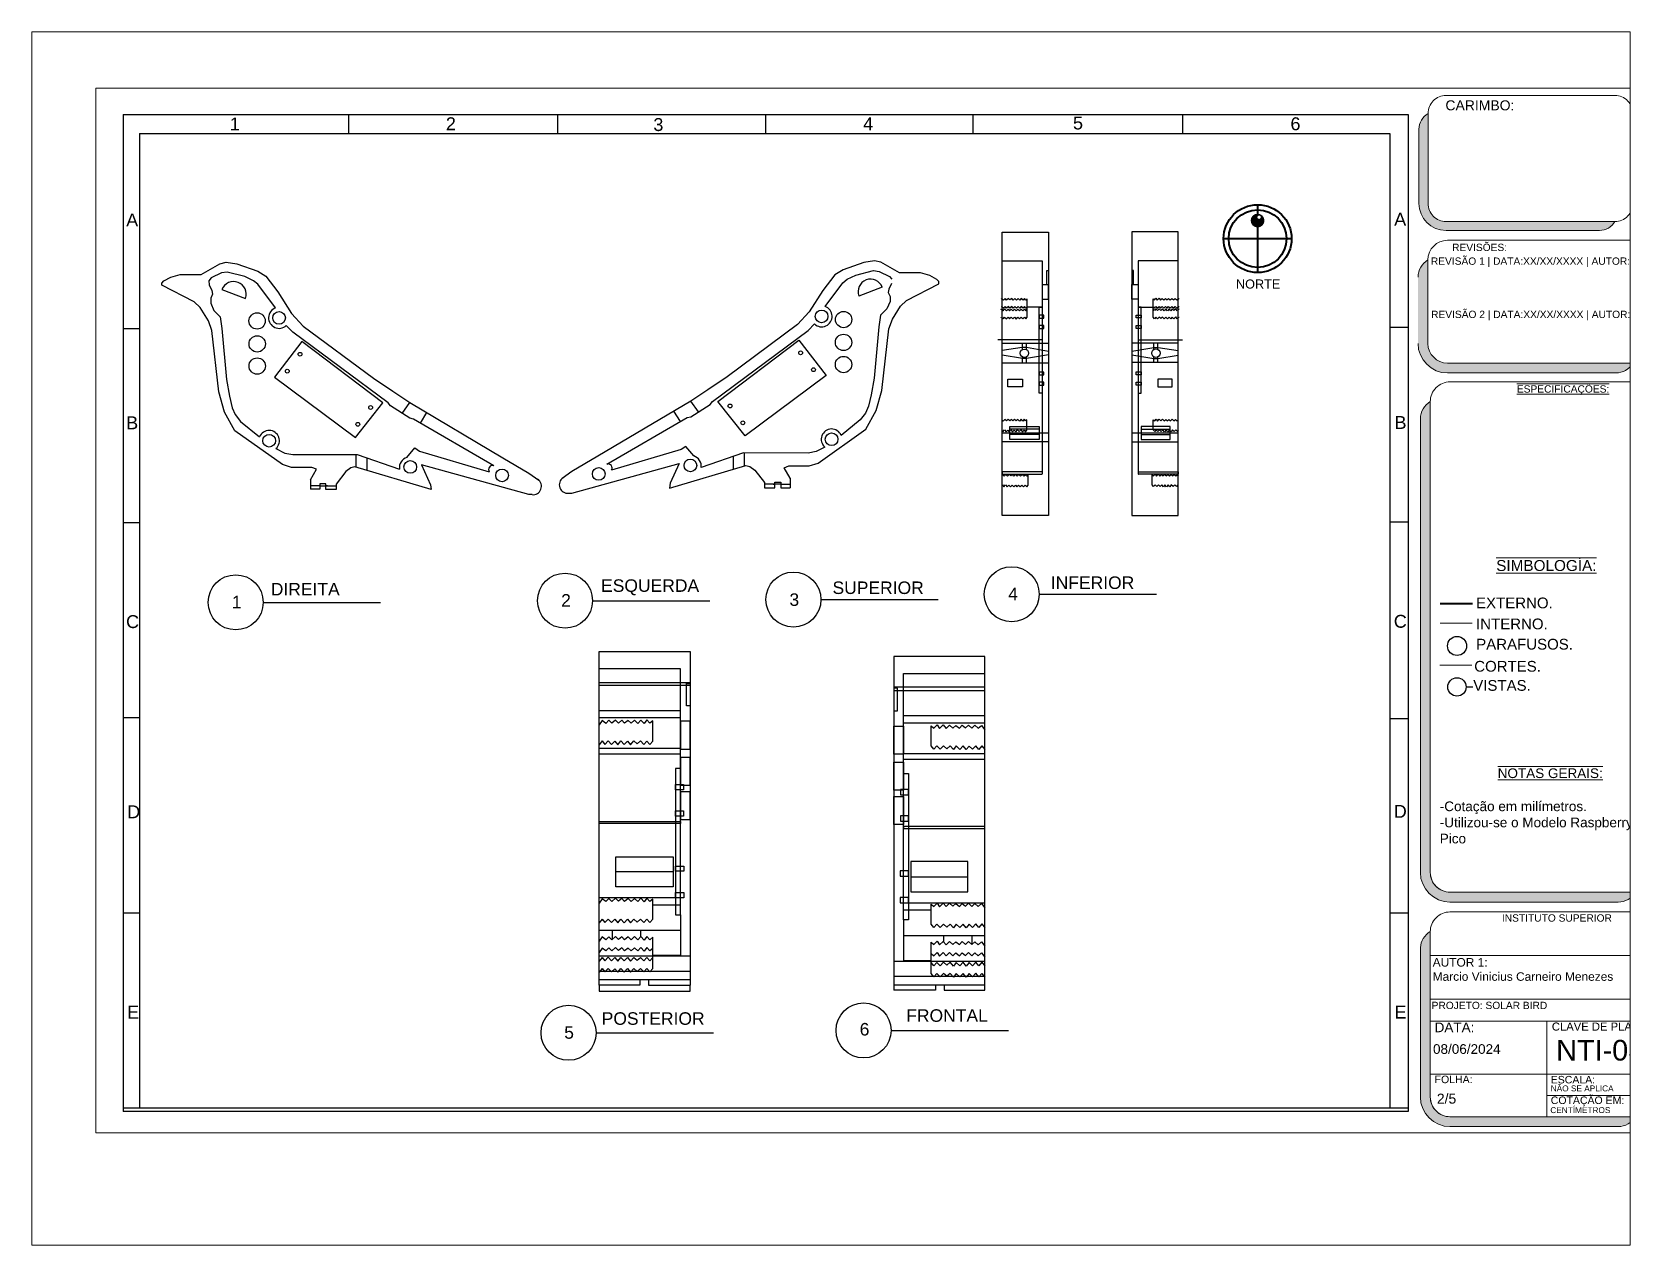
# Paper-space layout 'Layout2' of a CAD drawing. Header units: inches. Extents: x 26 to 231, y 20 to 176.
# The model-space entities are those that its viewports show. They can reach past a viewport. Long polylines and large blocks are cut down to what shows.
import ezdxf
from ezdxf.lldxf.tags import DXFTag

# ---------------------------------------------------------------- set-up
doc = ezdxf.new("R2010")
doc.units = ezdxf.units.IN
doc.layers.add('1', color=1, linetype='Continuous')
for name, color, linetype, lineweight in [('MURO TABLAROCA', 100, 'Continuous', 15), ('MUROS', 1, 'Continuous', 40), ('PUERTAS', 33, 'LÍMITE2', 9), ('TEXTOS', 11, 'Continuous', 13), ('TRAZOS 1', 70, 'Continuous', 9), ('TRAZOS 3', 50, 'Continuous', 9)]:
    doc.layers.add(name, color=color, linetype=linetype, lineweight=lineweight)
tags = doc.linetypes.add('CONTOUR', pattern=[0.46875, 0.375, -0.09375]).pattern_tags.tags
tags[6:7] = [DXFTag(74, 4), DXFTag(75, 0), DXFTag(340, '0'), DXFTag(46, 1.0), DXFTag(50, 0.0), DXFTag(44, 0.0), DXFTag(45, 0.0)]
tags[4:5] = [DXFTag(74, 4), DXFTag(75, 0), DXFTag(340, '0'), DXFTag(46, 1.0), DXFTag(50, 0.0), DXFTag(44, 0.0), DXFTag(45, 0.0)]
doc.linetypes.add('LÍMITE2', pattern='A,6.35,-2.54,[132,ltypeshp.shx,S=2.54,R=0,X=-2.54,Y=0],-2.54,25.4', length=36.83)

psp = doc.layouts.new('Layout2')

msp = doc.modelspace()

# ---------------------------------------------------------------- texts
at = {"layer": 'TEXTOS', "color": 74, "linetype": 'ByBlock', "ltscale": 0.01, "insert": (273.09, 206.69), "char_height": 1.86, "width": 36.6183, "attachment_point": 1}
msp.add_mtext('{\\fArial|b0|i0|c0|p34;CARIMBO:}', dxfattribs=at)
at = {"layer": 'TEXTOS', "color": 1, "attachment_point": 1}
for s, insert, char_height, width in [('{\\fArial|b0|i0|c0|p34;1}', (46.77, 203.49), 2.4, 12.6418), ('{\\fArial|b0|i0|c0|p34;2}', (87, 203.53), 2.4, 12.6418), ('{\\fArial|b0|i0|c0|p34;3}', (125.63, 203.38), 2.4, 12.6418), ('{\\fArial|b0|i0|c0|p34;4}', (164.69, 203.53), 2.4, 12.6418), ('{\\fArial|b0|i0|c0|p34;5}', (203.75, 203.67), 2.4, 12.6418), ('{\\fArial|b0|i0|c0|p34;6}', (244.24, 203.53), 2.4, 12.6418), ('{\\fArial|b0|i0|c0|p34;A}', (27.48, 185.62), 2.4, 12.6418), ('{\\fArial|b0|i0|c0|p34;A}', (263.55, 185.77), 2.4, 12.6418), ('{\\fArial|b0|i0|c0|p34;B}', (27.48, 147.88), 2.4, 12.6418), ('{\\fArial|b0|i0|c0|p34;B}', (263.61, 147.94), 2.4, 12.6418), ('{\\fArial|b0|i0|c0|p34;INFERIOR}', (199.62, 118.09), 2.3293, 70.3739), ('{\\fArial|b0|i0|c0|p34;C}', (27.46, 110.88), 2.4, 12.6418), ('{\\fArial|b0|i0|c0|p34;C}', (263.48, 110.94), 2.4, 12.6418), ('{\\fArial|b0|i0|c0|p34;D}', (27.67, 75.49), 2.4, 12.6418), ('{\\fArial|b0|i0|c0|p34;D}', (263.47, 75.57), 2.4, 12.6418), ('{\\fArial|b0|i0|c0|p34;E}', (27.66, 38.2), 2.4, 12.6418), ('{\\fArial|b0|i0|c0|p34;E}', (263.61, 38.22), 2.4, 12.6418)]:
    msp.add_mtext(s, dxfattribs=dict(at, insert=insert, char_height=char_height, width=width))
at = {"layer": 'TEXTOS', "color": 74, "attachment_point": 1}
for s, insert, char_height, width in [('{\\fArial|b0|i0|c0|p34;REVISÕES:}', (274.33, 180.01), 1.3599, 209.2265), ('{\\fArial|b0|i0|c0|p34;REVISÃO 1 | DATA:XX/XX/XXXX | AUTOR:}', (270.38, 177.45), 1.3599, 35.8621), ('{\\fArial|b0|i0|c0|p34;REVISÃO 2 | DATA:XX/XX/XXXX | AUTOR:}', (270.42, 167.54), 1.3599, 35.8621), ('{\\fArial|b0|i0|c0|p34;\\L\\OESPECIFICAÇÕES:}', (286.39, 153.66), 1.3599, 19.1196), ('{\\fArial|b0|i0|c0|p34;\\L\\OSIMBOLOGÍA:}', (282.54, 121.14), 2.0398, 13.174), ('{\\fArial|b0|i0|c0|p34;EXTERNO.}', (278.79, 114.16), 2.0005, 35.1715), ('{\\fArial|b0|i0|c0|p34;INTERNO.}', (278.79, 110.25), 2.0005, 35.1715), ('{\\fArial|b0|i0|c0|p34;PARAFUSOS.}', (278.82, 106.48), 2.0005, 35.1715), ('{\\fArial|b0|i0|c0|p34;CORTES.}', (278.45, 102.37), 2.0005, 35.1715), ('{\\fArial|b0|i0|c0|p34;VISTAS.}', (278.27, 98.81), 2.0005, 35.1715), ('{\\fArial|b0|i0|c0|p34;\\L\\ONOTAS GERAIS:}', (282.82, 82.37), 1.8, 28.7188), ('{\\fArial|b0|i0|c0|p34;-Cotação em milímetros.\\P-Utilizou-se o Modelo Raspberry Pi Pico\\P\\P }', (272.04, 76.21), 1.8, 40.1479), ('{\\fArial|b0|i0|c0|p34;INSTITUTO SUPERIOR}', (283.61, 55.21), 1.3599, 43.9091), ('{\\fArial|b0|i0|c0|p34;AUTOR 1: \\PMarcio Vinicius Carneiro Menezes}', (270.72, 47.07), 1.5865, 60.7346), ('{\\fArial|b0|i0|c0|p34;PROJETO: SOLAR BIRD}', (270.52, 38.94), 1.3599, 44.3071), ('{\\fArial|b0|i0|c0|p34;DATA:}', (271.08, 35.07), 1.8, 40.6092), ('{\\fArial|b0|i0|c0|p34;CLAVE DE PLANO:}', (292.9, 35.07), 1.5, 21.2143), ('{\\fArial|b0|i0|c0|p34;08/06/2024}', (270.78, 31.04), 1.8, 12.6418), ('{\\fArial|b0|i0|c0|p34;NTI-08}', (293.7, 31.84), 3.8416, 21.7671), ('{\\fArial|b0|i0|c0|p34;FOLHA:}', (271.08, 25.19), 1.4, 17.9311), ('{\\fArial|b0|i0|c0|p34;ESCALA:}', (292.7, 25.14), 1.4, 10.1645), ('{\\fArial|b0|i0|c0|p34;2/5}', (271.5, 21.84), 1.8573, 12.6418), ('{\\fArial|b0|i0|c0|p34;COTAÇÃO EM:}', (292.7, 21.31), 1.4, 14.5001), ('{\\fArial|b0|i0|c0|p34;NÃO SE APLICA}', (292.7, 23.36), 1.1, 17.7052), ('{\\fArial|b0|i0|c0|p34;CENTÍMETROS}', (292.62, 19.32), 1.1, 14.3993)]:
    msp.add_mtext(s, dxfattribs=dict(at, insert=insert, char_height=char_height, width=width))
at = {"layer": 'TEXTOS', "insert": (234.1, 173.35), "char_height": 1.688, "width": 25.2826, "attachment_point": 1}
msp.add_mtext('{\\fArial|b0|i0|c0|p34;NORTE}', dxfattribs=at)
at = {"layer": 'TEXTOS', "color": 1, "linetype": 'ByBlock', "char_height": 2.3293, "attachment_point": 1}
for s, insert, width in [('{\\fArial|b0|i0|c0|p34;DIREITA}', (54.4, 116.88), 70.3739), ('{\\fArial|b0|i0|c0|p34;ESQUERDA}', (115.89, 117.55), 70.3739), ('{\\fArial|b0|i0|c0|p34;SUPERIOR}', (158.98, 117.15), 53.2022), ('{\\fArial|b0|i0|c0|p34;1}', (47.15, 114.49), 42.4623), ('{\\fArial|b0|i0|c0|p34;2}', (108.46, 114.8), 42.4623), ('{\\fArial|b0|i0|c0|p34;3}', (150.96, 114.94), 42.4623), ('{\\fArial|b0|i0|c0|p34;4}', (191.69, 115.99), 42.4623), ('{\\fArial|b0|i0|c0|p34;POSTERIOR}', (116.01, 36.98), 70.3739), ('{\\fArial|b0|i0|c0|p34;FRONTAL}', (172.71, 37.54), 70.3739), ('{\\fArial|b0|i0|c0|p34;5}', (109.03, 34.39), 42.4623), ('{\\fArial|b0|i0|c0|p34;6}', (164.04, 34.99), 42.4623)]:
    msp.add_mtext(s, dxfattribs=dict(at, insert=insert, width=width))

# ---------------------------------------------------------------- blocks, each defined once
blk = doc.blocks.new('NORTE 2')
at = {"layer": 'TRAZOS 1', "linetype": 'ByBlock', "ltscale": 0.001}
h = blk.add_hatch(color=1, dxfattribs=at)
h.set_gradient(color1=(255, 0, 0), color2=(255, 128, 128), one_color=1, tint=0.75)
h.paths.add_polyline_path([(-2.84, 0, 1), (-6.36, 0, 1)])
h.paths.add_polyline_path([(-5.9, 0.38, -1), (-5.02, 0.38, -1)], flags=16)
at = {"layer": 'MUROS'}
for p, q in [((0, -8.65), (0, 8.65)), ((-8.65, 0), (-6.36, 0)), ((-2.84, 0), (8.65, 0))]:
    blk.add_line(p, q, dxfattribs=at)
for radius in [8.65, 7.35]:
    blk.add_circle((0, 0), radius, dxfattribs=at)

# ---------------------------------------------------------------- hatches: boundary and pattern name
at = {"layer": 'MUROS', "linetype": 'ByBlock', "ltscale": 0.001}
h = msp.add_hatch(color=252, dxfattribs=at)
h.set_gradient(color1=(132, 132, 132), color2=(148, 148, 148), one_color=1, tint=0.58)
h.paths.add_polyline_path([(273.5, 157.78, -0.414214), (269.83, 161.46), (269.83, 176.98, 0.267949), (267.99, 173.8), (267.99, 161.46, 0.414214), (273.5, 155.95), (304.81, 155.95, 0.267949), (307.99, 157.78)])
at = {"layer": 'MUROS', "linetype": 'ByBlock', "ltscale": 0.01}
h = msp.add_hatch(color=8, dxfattribs=at)
h.set_gradient(color1=(128, 128, 128), color2=(163, 163, 163), one_color=1, tint=0.64)
edge = h.paths.add_edge_path()
edge.add_arc((272.11, 147.44), 3.67, 120, 180)
edge.add_line((268.43, 147.44), (268.43, 63.01))
edge.add_arc((273.94, 63.01), 5.51, 180, 270)
edge.add_line((273.94, 57.5), (305.25, 57.5))
edge.add_arc((305.25, 61.17), 3.67, 270, 330)
edge.add_line((308.43, 59.34), (273.94, 59.34))
edge.add_arc((273.94, 63.01), 3.67, 180, 270, ccw=False)
edge.add_line((270.27, 63.01), (270.27, 150.62))
h = msp.add_hatch(color=8, dxfattribs=at)
h.set_gradient(color1=(128, 128, 128), color2=(163, 163, 163), one_color=1, tint=0.64)
edge = h.paths.add_edge_path()
edge.add_arc((305.25, 19.37), 3.67, 270, 330)
edge.add_line((308.43, 17.54), (273.94, 17.54))
edge.add_arc((273.94, 21.21), 3.67, 180, 270, ccw=False)
edge.add_line((270.27, 21.21), (270.27, 51.99))
edge.add_arc((272.1, 48.81), 3.67, 119.9036, 176.9058)
edge.add_line((268.43, 49.01), (268.43, 21.21))
edge.add_arc((273.94, 21.21), 5.51, 180, 270)
edge.add_line((273.94, 15.7), (305.25, 15.7))
at = {"layer": 'PUERTAS', "linetype": 'ByBlock', "ltscale": 0.001}
h = msp.add_hatch(color=253, dxfattribs=at)
h.set_gradient(color1=(173, 173, 173), color2=(179, 179, 179), one_color=1, tint=0.7)
h.paths.add_polyline_path([(273.2, 184.15, -0.414214), (269.85, 187.5), (269.85, 204.24, 0.268351), (268.17, 201.32), (268.17, 187.5, 0.414214), (273.2, 182.47), (301.75, 182.47, 0.267083), (304.65, 184.15)])

# ---------------------------------------------------------------- linework, layer by layer
at = {"color": 1}
for p, q in [((41.44, 174.29), (44.91, 176.29)), ((44.91, 176.29), (46.1, 176.57)), ((46.1, 176.57), (48.09, 176.24)), ((48.09, 176.24), (51.96, 174.88)), ((164.82, 176.51), (160.94, 175.15)), ((166.8, 176.84), (164.82, 176.51)), ((167.99, 176.56), (166.8, 176.84)), ((171.47, 174.56), (167.99, 176.56)), ((34.12, 172.69), (34.47, 173.09)), ((34.12, 172.28), (34.12, 172.69)), ((34.47, 173.09), (35.8, 173.81)), ((35.8, 173.81), (37.55, 174.29)), ((37.55, 174.29), (41.44, 174.29)), ((51.96, 174.88), (53.46, 173.94)), ((53.46, 173.94), (55.69, 171.03)), ((159.44, 174.22), (157.21, 171.3)), ((160.94, 175.15), (159.44, 174.22)), ((175.36, 174.56), (171.47, 174.56)), ((177.1, 174.08), (175.36, 174.56)), ((178.43, 173.37), (177.1, 174.08)), ((178.78, 172.97), (178.43, 173.37)), ((178.78, 172.55), (178.78, 172.97)), ((40.14, 169.17), (34.12, 172.28)), ((55.69, 171.03), (58.26, 167.05)), ((157.21, 171.3), (154.64, 167.32)), ((168.24, 171.92), (163.87, 170.27)), ((172.76, 169.44), (178.78, 172.55)), ((58.26, 167.05), (60.42, 164.69)), ((154.64, 167.32), (152.48, 164.97)), ((60.42, 164.69), (73.53, 154.97)), ((152.48, 164.97), (139.37, 155.25)), ((73.53, 154.97), (77.13, 152.55)), ((139.37, 155.25), (135.77, 152.82)), ((77.13, 152.55), (80.29, 150.44)), ((135.77, 152.82), (132.61, 150.71)), ((80.29, 150.44), (97.63, 140.19)), ((132.61, 150.71), (115.27, 140.46)), ((97.63, 140.19), (102.43, 137.32)), ((115.27, 140.46), (110.47, 137.6)), ((84.27, 134.27), (70.07, 138.47)), ((102.47, 133.32), (82.46, 138.84)), ((82.46, 138.84), (84.15, 135.16)), ((102.43, 137.32), (104.29, 136.02)), ((110.47, 137.6), (108.62, 136.3)), ((110.43, 133.59), (130.45, 139.11)), ((128.64, 134.54), (142.83, 138.74)), ((130.45, 139.11), (128.76, 135.43)), ((61.82, 136.08), (61.82, 134.3)), ((63.55, 134.3), (61.82, 134.3)), ((63.55, 134.98), (63.55, 134.3)), ((64.65, 134.98), (64.64, 134.98)), ((64.65, 134.27), (64.65, 134.98)), ((66.6, 134.27), (64.65, 134.27)), ((66.6, 135.28), (66.6, 134.27)), ((84.15, 135.16), (84.27, 134.27)), ((104.29, 136.02), (104.28, 136.01)), ((108.62, 136.3), (108.62, 136.29)), ((128.76, 135.43), (128.64, 134.54)), ((146.3, 135.56), (146.3, 134.55)), ((146.3, 134.55), (148.25, 134.55)), ((148.25, 134.55), (148.25, 135.25)), ((148.25, 135.25), (148.26, 135.25)), ((149.35, 135.25), (149.35, 134.57)), ((149.35, 134.57), (151.08, 134.57)), ((151.08, 136.36), (151.08, 134.57)), ((103.04, 133.32), (102.47, 133.32)), ((109.87, 133.59), (110.43, 133.59)), ((170.37, 46.48), (187.34, 46.48)), ((124.71, 42.99), (123.12, 42.99)), ((170.37, 43.68), (187.34, 43.68)), ((178.16, 42.08), (179.75, 42.08)), ((178.16, 42.08), (178.16, 41.11)), ((179.75, 42.08), (179.75, 41.11)), ((178.16, 41.11), (170.37, 41.11)), ((179.75, 41.11), (187.34, 41.11))]:
    msp.add_line(p, q, dxfattribs=at)
at = {"color": 5}
for p, q in [((43.33, 173.66), (42.88, 173.11)), ((42.88, 173.11), (42.91, 172.35)), ((45.24, 174.57), (43.33, 173.66)), ((46.29, 174.73), (45.24, 174.57)), ((49.55, 173.88), (46.29, 174.73)), ((51.21, 173.13), (49.55, 173.88)), ((52.01, 172.48), (51.21, 173.13)), ((42.91, 172.35), (43.44, 171.29)), ((43.57, 170.64), (43.22, 169.9)), ((43.22, 169.9), (43.22, 168.96)), ((43.44, 171.29), (43.57, 170.64)), ((55.27, 168.05), (52.01, 172.48)), ((43.22, 168.96), (43.79, 167.6)), ((43.79, 167.6), (44.96, 166.43)), ((44.96, 166.43), (45.27, 164.26)), ((45.27, 164.26), (46.17, 154.73)), ((58.48, 163.56), (57.29, 164.8)), ((76.25, 150.37), (58.48, 163.56)), ((46.17, 154.73), (46.7, 151.62)), ((46.7, 151.62), (47.2, 149.49)), ((47.2, 149.49), (47.79, 148.2)), ((76.67, 149.81), (76.25, 150.37)), ((80.31, 147.55), (76.67, 149.81)), ((47.79, 148.2), (48.74, 146.95)), ((48.74, 146.95), (52.32, 144.07)), ((80.97, 147.38), (80.31, 147.55)), ((95.94, 138.7), (80.97, 147.38)), ((55.36, 141.89), (56.99, 141.04)), ((56.99, 141.04), (58.48, 140.77)), ((58.48, 140.77), (70.48, 140.8)), ((70.48, 140.8), (78.37, 138.08)), ((79.73, 140.23), (81.24, 142.02)), ((81.24, 142.02), (82.09, 141.43)), ((82.09, 141.43), (95.08, 137.57))]:
    msp.add_line(p, q, dxfattribs=at)
at = {"color": 3, "linetype": 'CONTOUR'}
for p, q in [((157.63, 168.33), (160.89, 172.75)), ((160.89, 172.75), (161.69, 173.4)), ((161.69, 173.4), (163.35, 174.16)), ((163.35, 174.16), (166.61, 175)), ((166.61, 175), (167.66, 174.84)), ((167.66, 174.84), (169.57, 173.93)), ((169.99, 172.62), (169.46, 171.57)), ((169.57, 173.93), (170.02, 173.39)), ((45.31, 171.48), (49.68, 169.83)), ((169.46, 171.57), (169.33, 170.91)), ((169.33, 170.91), (169.69, 170.18)), ((169.69, 170.18), (169.69, 169.23)), ((190.49, 169.79), (190.38, 169.68)), ((190.81, 169.52), (190.49, 169.79)), ((191.12, 169.8), (190.81, 169.52)), ((191.4, 169.52), (191.12, 169.8)), ((191.72, 169.82), (191.4, 169.52)), ((192.02, 169.54), (191.72, 169.82)), ((192.34, 169.81), (192.02, 169.54)), ((192.59, 169.52), (192.34, 169.81)), ((192.92, 169.79), (192.59, 169.52)), ((193.22, 169.53), (192.92, 169.79)), ((193.53, 169.82), (193.22, 169.53)), ((193.83, 169.51), (193.53, 169.82)), ((194.13, 169.83), (193.83, 169.51)), ((194.45, 169.49), (194.13, 169.83)), ((194.7, 169.84), (194.45, 169.49)), ((194.99, 169.53), (194.7, 169.84)), ((195.25, 169.75), (194.99, 169.53)), ((195.25, 167.84), (195.25, 169.75)), ((218.65, 167.86), (218.65, 169.77)), ((218.65, 169.77), (218.9, 169.54)), ((218.9, 169.54), (219.2, 169.86)), ((219.2, 169.86), (219.44, 169.51)), ((219.44, 169.51), (219.77, 169.85)), ((219.77, 169.85), (220.07, 169.53)), ((220.07, 169.53), (220.37, 169.84)), ((220.37, 169.84), (220.68, 169.55)), ((220.68, 169.55), (220.97, 169.81)), ((220.97, 169.81), (221.31, 169.54)), ((221.31, 169.54), (221.56, 169.83)), ((221.56, 169.83), (221.87, 169.56)), ((221.87, 169.56), (222.18, 169.84)), ((222.18, 169.84), (222.5, 169.54)), ((222.5, 169.54), (222.78, 169.82)), ((222.78, 169.82), (223.09, 169.54)), ((223.09, 169.54), (223.41, 169.81)), ((223.41, 169.81), (223.52, 169.7)), ((167.94, 166.71), (167.63, 164.53)), ((169.11, 167.87), (167.94, 166.71)), ((169.69, 169.23), (169.11, 167.87)), ((190.49, 168.28), (190.38, 168.18)), ((190.38, 167.73), (190.47, 167.86)), ((190.47, 167.86), (190.74, 167.53)), ((190.81, 168.02), (190.49, 168.28)), ((190.74, 167.53), (191.03, 167.87)), ((191.12, 168.3), (190.81, 168.02)), ((191.03, 167.87), (191.36, 167.53)), ((191.4, 168.02), (191.12, 168.3)), ((191.36, 167.53), (191.68, 167.84)), ((191.72, 168.32), (191.4, 168.02)), ((191.68, 167.84), (191.95, 167.5)), ((192.02, 168.04), (191.72, 168.32)), ((191.95, 167.5), (192.24, 167.85)), ((192.34, 168.31), (192.02, 168.04)), ((192.24, 167.85), (192.55, 167.52)), ((192.59, 168.02), (192.34, 168.31)), ((192.55, 167.52), (192.88, 167.84)), ((192.92, 168.29), (192.59, 168.02)), ((192.88, 167.84), (193.16, 167.5)), ((193.22, 168.02), (192.92, 168.29)), ((193.16, 167.5), (193.46, 167.85)), ((193.53, 168.31), (193.22, 168.02)), ((193.46, 167.85), (193.78, 167.58)), ((193.83, 168.01), (193.53, 168.31)), ((193.78, 167.58), (194.09, 167.85)), ((194.13, 168.33), (193.83, 168.01)), ((194.09, 167.85), (194.4, 167.53)), ((194.45, 167.99), (194.13, 168.33)), ((194.4, 167.53), (194.71, 167.84)), ((194.7, 168.33), (194.45, 167.99)), ((194.99, 168.02), (194.7, 168.33)), ((194.71, 167.84), (194.99, 167.53)), ((195.25, 168.25), (194.99, 168.02)), ((194.99, 167.53), (195.25, 167.84)), ((195.25, 166.34), (195.25, 168.25)), ((218.65, 166.36), (218.65, 168.26)), ((218.65, 168.26), (218.9, 168.04)), ((218.9, 167.55), (218.65, 167.86)), ((218.9, 168.04), (219.2, 168.35)), ((219.19, 167.86), (218.9, 167.55)), ((219.5, 167.55), (219.19, 167.86)), ((219.2, 168.35), (219.44, 168.01)), ((219.44, 168.01), (219.77, 168.35)), ((219.81, 167.87), (219.5, 167.55)), ((219.77, 168.35), (220.07, 168.03)), ((220.12, 167.6), (219.81, 167.87)), ((220.07, 168.03), (220.37, 168.33)), ((220.44, 167.87), (220.12, 167.6)), ((220.37, 168.33), (220.68, 168.04)), ((220.74, 167.52), (220.44, 167.87)), ((220.68, 168.04), (220.97, 168.31)), ((221.02, 167.86), (220.74, 167.52)), ((220.97, 168.31), (221.31, 168.04)), ((221.34, 167.54), (221.02, 167.86)), ((221.31, 168.04), (221.56, 168.32)), ((221.66, 167.87), (221.34, 167.54)), ((221.56, 168.32), (221.87, 168.06)), ((221.95, 167.52), (221.66, 167.87)), ((221.87, 168.06), (222.18, 168.34)), ((222.22, 167.86), (221.95, 167.52)), ((222.18, 168.34), (222.5, 168.04)), ((222.54, 167.55), (222.22, 167.86)), ((222.5, 168.04), (222.78, 168.32)), ((222.87, 167.89), (222.54, 167.55)), ((222.78, 168.32), (223.09, 168.03)), ((223.16, 167.54), (222.87, 167.89)), ((223.09, 168.03), (223.41, 168.3)), ((223.43, 167.88), (223.16, 167.54)), ((223.41, 168.3), (223.52, 168.2)), ((223.52, 167.75), (223.43, 167.88)), ((136.65, 150.65), (154.43, 163.83)), ((154.43, 163.83), (155.61, 165.07)), ((167.63, 164.53), (166.73, 155)), ((190.38, 166.23), (190.47, 166.36)), ((190.47, 166.36), (190.74, 166.02)), ((190.74, 166.02), (191.03, 166.36)), ((191.03, 166.36), (191.36, 166.03)), ((191.36, 166.03), (191.68, 166.33)), ((191.68, 166.33), (191.95, 166)), ((191.95, 166), (192.24, 166.35)), ((192.24, 166.35), (192.55, 166.02)), ((192.55, 166.02), (192.88, 166.34)), ((192.88, 166.34), (193.16, 165.99)), ((193.16, 165.99), (193.46, 166.35)), ((193.46, 166.35), (193.78, 166.07)), ((193.78, 166.07), (194.09, 166.35)), ((194.09, 166.35), (194.4, 166.03)), ((194.4, 166.03), (194.71, 166.34)), ((194.71, 166.34), (194.99, 166.03)), ((194.99, 166.03), (195.25, 166.34)), ((218.9, 166.05), (218.65, 166.36)), ((219.19, 166.36), (218.9, 166.05)), ((219.5, 166.05), (219.19, 166.36)), ((219.81, 166.37), (219.5, 166.05)), ((220.12, 166.09), (219.81, 166.37)), ((220.44, 166.37), (220.12, 166.09)), ((220.74, 166.01), (220.44, 166.37)), ((221.02, 166.36), (220.74, 166.01)), ((221.34, 166.03), (221.02, 166.36)), ((221.66, 166.37), (221.34, 166.03)), ((221.95, 166.02), (221.66, 166.37)), ((222.22, 166.35), (221.95, 166.02)), ((222.54, 166.05), (222.22, 166.35)), ((222.87, 166.38), (222.54, 166.05)), ((223.16, 166.04), (222.87, 166.38)), ((223.43, 166.37), (223.16, 166.04)), ((223.52, 166.25), (223.43, 166.37)), ((198.04, 162.1), (189.73, 162.1)), ((190.54, 161.47), (195.09, 161.47)), ((194.29, 160.68), (190.54, 160.13)), ((195.09, 160.68), (194.29, 160.68)), ((194.33, 160.31), (194.33, 161.47)), ((195.09, 160.3), (195.09, 161.47)), ((195.09, 161.47), (199.22, 161.47)), ((199.22, 159.97), (195.09, 160.68)), ((215.86, 162.12), (224.17, 162.12)), ((194.33, 158.65), (190.54, 159.24)), ((190.54, 157.87), (195.09, 157.87)), ((194.33, 157.87), (194.33, 158.94)), ((195.09, 158.65), (194.33, 158.65)), ((199.22, 159.3), (195.09, 158.65)), ((195.09, 157.87), (195.09, 158.94)), ((195.09, 157.87), (199.22, 157.87)), ((166.73, 155), (166.2, 151.89)), ((166.2, 151.89), (165.71, 149.76)), ((198.04, 152.18), (198.04, 137.1)), ((215.86, 152.2), (215.86, 137.12)), ((78.88, 148.44), (80.29, 150.44)), ((130.65, 146.92), (129.47, 148.86)), ((132.59, 147.82), (136.23, 150.09)), ((134.02, 148.71), (132.61, 150.71)), ((165.71, 149.76), (165.11, 148.47)), ((82.25, 146.64), (83.43, 148.58)), ((116.96, 138.98), (131.93, 147.66)), ((164.16, 147.22), (160.59, 144.34)), ((165.11, 148.47), (164.16, 147.22)), ((190.75, 147.01), (190.54, 147.2)), ((191.06, 147.3), (190.75, 147.01)), ((191.35, 147.02), (191.06, 147.3)), ((191.67, 147.32), (191.35, 147.02)), ((191.97, 147.04), (191.67, 147.32)), ((192.29, 147.3), (191.97, 147.04)), ((192.54, 147.02), (192.29, 147.3)), ((192.87, 147.29), (192.54, 147.02)), ((193.17, 147.02), (192.87, 147.29)), ((193.48, 147.31), (193.17, 147.02)), ((193.78, 147), (193.48, 147.31)), ((194.08, 147.33), (193.78, 147)), ((194.4, 146.99), (194.08, 147.33)), ((194.64, 147.33), (194.4, 146.99)), ((194.94, 147.02), (194.64, 147.33)), ((195.19, 147.24), (194.94, 147.02)), ((195.19, 145.34), (195.19, 147.24)), ((218.7, 145.36), (218.7, 147.26)), ((218.7, 147.26), (218.96, 147.04)), ((218.96, 147.04), (219.25, 147.35)), ((219.25, 147.35), (219.49, 147.01)), ((219.49, 147.01), (219.82, 147.34)), ((219.82, 147.34), (220.12, 147.02)), ((220.12, 147.02), (220.42, 147.33)), ((220.42, 147.33), (220.73, 147.04)), ((220.73, 147.04), (221.02, 147.3)), ((221.02, 147.3), (221.36, 147.04)), ((221.36, 147.04), (221.61, 147.32)), ((221.61, 147.32), (221.93, 147.05)), ((221.93, 147.05), (222.23, 147.34)), ((222.23, 147.34), (222.55, 147.04)), ((222.55, 147.04), (222.83, 147.32)), ((222.83, 147.32), (223.14, 147.03)), ((223.14, 147.03), (223.36, 147.21)), ((190.54, 145.2), (190.69, 145.02)), ((199.22, 144.77), (190.54, 144.77)), ((199.22, 143.11), (190.54, 143.11)), ((190.69, 145.02), (190.98, 145.36)), ((190.98, 145.36), (191.3, 145.03)), ((191.3, 145.03), (191.62, 145.33)), ((191.62, 145.33), (191.9, 145)), ((191.9, 145), (192.19, 145.35)), ((197.45, 145.48), (192.02, 145.48)), ((197.45, 144.51), (192.02, 144.51)), ((192.19, 145.35), (192.5, 145.01)), ((192.5, 145.01), (192.82, 145.34)), ((192.82, 145.34), (193.11, 144.99)), ((193.11, 144.99), (193.4, 145.35)), ((193.4, 145.35), (193.72, 145.07)), ((193.72, 145.07), (194.03, 145.35)), ((194.03, 145.35), (194.35, 145.03)), ((194.35, 145.03), (194.66, 145.34)), ((194.66, 145.34), (194.94, 145.03)), ((194.94, 145.03), (195.19, 145.34)), ((214.68, 144.79), (223.36, 144.79)), ((214.68, 143.13), (223.36, 143.13)), ((216.45, 145.5), (221.87, 145.5)), ((216.45, 144.52), (221.87, 144.52)), ((218.96, 145.05), (218.7, 145.36)), ((219.24, 145.36), (218.96, 145.05)), ((219.55, 145.05), (219.24, 145.36)), ((219.86, 145.36), (219.55, 145.05)), ((220.17, 145.09), (219.86, 145.36)), ((220.49, 145.36), (220.17, 145.09)), ((220.79, 145.01), (220.49, 145.36)), ((221.07, 145.36), (220.79, 145.01)), ((221.4, 145.03), (221.07, 145.36)), ((221.71, 145.36), (221.4, 145.03)), ((222, 145.02), (221.71, 145.36)), ((222.27, 145.35), (222, 145.02)), ((222.59, 145.05), (222.27, 145.35)), ((222.92, 145.38), (222.59, 145.05)), ((223.21, 145.04), (222.92, 145.38)), ((223.36, 145.22), (223.21, 145.04)), ((70.29, 138.4), (70.29, 140.8)), ((72.34, 137.8), (72.34, 140.16)), ((130.81, 141.7), (117.82, 137.84)), ((131.66, 142.29), (130.81, 141.7)), ((133.18, 140.51), (131.66, 142.29)), ((142.42, 141.08), (134.53, 138.35)), ((140.57, 138.07), (140.57, 140.44)), ((154.42, 141.04), (142.42, 141.08)), ((142.61, 138.67), (142.61, 141.08)), ((155.91, 141.31), (154.42, 141.04)), ((157.54, 142.17), (155.91, 141.31)), ((190.65, 137.04), (190.54, 136.93)), ((190.96, 136.77), (190.65, 137.04)), ((191.28, 137.06), (190.96, 136.77)), ((191.56, 136.78), (191.28, 137.06)), ((191.88, 137.08), (191.56, 136.78)), ((192.18, 136.79), (191.88, 137.08)), ((192.5, 137.06), (192.18, 136.79)), ((192.75, 136.78), (192.5, 137.06)), ((193.08, 137.04), (192.75, 136.78)), ((193.38, 136.78), (193.08, 137.04)), ((193.69, 137.07), (193.38, 136.78)), ((193.99, 136.76), (193.69, 137.07)), ((194.29, 137.08), (193.99, 136.76)), ((194.61, 136.74), (194.29, 137.08)), ((194.86, 137.09), (194.61, 136.74)), ((195.15, 136.78), (194.86, 137.09)), ((195.41, 137), (195.15, 136.78)), ((195.41, 135.1), (195.41, 137)), ((197.94, 137.55), (198.04, 137.55)), ((198.04, 137.1), (197.94, 137.1)), ((215.96, 137.57), (215.86, 137.57)), ((215.86, 137.12), (215.96, 137.12)), ((218.49, 135.12), (218.49, 137.02)), ((218.49, 137.02), (218.74, 136.8)), ((218.74, 136.8), (219.04, 137.11)), ((219.04, 137.11), (219.28, 136.76)), ((219.28, 136.76), (219.61, 137.1)), ((219.61, 137.1), (219.91, 136.78)), ((219.91, 136.78), (220.21, 137.09)), ((220.21, 137.09), (220.52, 136.8)), ((220.52, 136.8), (220.81, 137.06)), ((220.81, 137.06), (221.15, 136.8)), ((221.15, 136.8), (221.4, 137.08)), ((221.4, 137.08), (221.71, 136.81)), ((221.71, 136.81), (222.02, 137.09)), ((222.02, 137.09), (222.34, 136.8)), ((222.34, 136.8), (222.62, 137.08)), ((222.62, 137.08), (222.93, 136.79)), ((222.93, 136.79), (223.25, 137.06)), ((223.25, 137.06), (223.36, 136.95)), ((63.55, 134.98), (61.82, 134.98)), ((64.65, 134.98), (66.6, 134.98)), ((148.25, 135.25), (146.3, 135.25)), ((149.35, 135.25), (151.08, 135.25)), ((190.54, 134.98), (190.62, 135.11)), ((190.62, 135.11), (190.9, 134.78)), ((190.9, 134.78), (191.19, 135.12)), ((191.19, 135.12), (191.52, 134.79)), ((191.52, 134.79), (191.83, 135.09)), ((191.83, 135.09), (192.11, 134.76)), ((192.11, 134.76), (192.4, 135.1)), ((192.4, 135.1), (192.71, 134.77)), ((192.71, 134.77), (193.04, 135.1)), ((193.04, 135.1), (193.32, 134.75)), ((193.32, 134.75), (193.62, 135.1)), ((193.62, 135.1), (193.94, 134.83)), ((193.94, 134.83), (194.25, 135.1)), ((194.25, 135.1), (194.56, 134.79)), ((194.56, 134.79), (194.87, 135.1)), ((194.87, 135.1), (195.15, 134.79)), ((195.15, 134.79), (195.41, 135.1)), ((218.74, 134.8), (218.49, 135.12)), ((219.03, 135.12), (218.74, 134.8)), ((219.34, 134.8), (219.03, 135.12)), ((219.65, 135.12), (219.34, 134.8)), ((219.96, 134.85), (219.65, 135.12)), ((220.28, 135.12), (219.96, 134.85)), ((220.58, 134.77), (220.28, 135.12)), ((220.86, 135.12), (220.58, 134.77)), ((221.19, 134.79), (220.86, 135.12)), ((221.5, 135.12), (221.19, 134.79)), ((221.79, 134.78), (221.5, 135.12)), ((222.06, 135.11), (221.79, 134.78)), ((222.38, 134.8), (222.06, 135.11)), ((222.71, 135.14), (222.38, 134.8)), ((223, 134.8), (222.71, 135.14)), ((223.27, 135.13), (223, 134.8)), ((223.36, 135), (223.27, 135.13)), ((130.66, 100.91), (115.52, 100.91)), ((130.66, 78.02), (130.66, 100.91)), ((172.2, 77.11), (172.2, 100)), ((172.2, 100), (187.34, 100)), ((130.66, 93.09), (115.52, 93.09)), ((130.66, 91.75), (115.52, 91.75)), ((116.12, 91.28), (115.52, 90.47)), ((116.75, 90.75), (116.12, 91.28)), ((117.36, 91.32), (116.75, 90.75)), ((117.92, 90.76), (117.36, 91.32)), ((118.55, 91.35), (117.92, 90.76)), ((119.15, 90.8), (118.55, 91.35)), ((119.77, 91.33), (119.15, 90.8)), ((120.26, 90.76), (119.77, 91.33)), ((120.92, 91.29), (120.26, 90.76)), ((121.5, 90.77), (120.92, 91.29)), ((122.12, 91.34), (121.5, 90.77)), ((122.71, 90.74), (122.12, 91.34)), ((123.3, 91.37), (122.71, 90.74)), ((123.94, 90.7), (123.3, 91.37)), ((124.42, 91.38), (123.94, 90.7)), ((125, 90.77), (124.42, 91.38)), ((125.5, 91.21), (125, 90.77)), ((125.5, 87.45), (125.5, 91.21)), ((172.2, 92.18), (187.34, 92.18)), ((172.2, 90.83), (187.34, 90.83)), ((177.36, 86.54), (177.36, 90.3)), ((177.36, 90.3), (177.86, 89.85)), ((177.86, 89.85), (178.45, 90.47)), ((178.45, 90.47), (178.93, 89.79)), ((178.93, 89.79), (179.57, 90.46)), ((179.57, 90.46), (180.16, 89.82)), ((180.16, 89.82), (180.75, 90.43)), ((180.75, 90.43), (181.36, 89.86)), ((181.36, 89.86), (181.94, 90.38)), ((181.94, 90.38), (182.6, 89.85)), ((182.6, 89.85), (183.09, 90.41)), ((183.09, 90.41), (183.72, 89.89)), ((183.72, 89.89), (184.31, 90.44)), ((184.31, 90.44), (184.95, 89.85)), ((184.95, 89.85), (185.5, 90.4)), ((185.5, 90.4), (186.12, 89.84)), ((186.12, 89.84), (186.74, 90.37)), ((186.74, 90.37), (187.34, 89.56)), ((116.08, 87.48), (115.52, 86.77)), ((116.08, 87.48), (116.62, 86.83)), ((116.62, 86.83), (117.19, 87.5)), ((117.19, 87.5), (117.83, 86.84)), ((117.83, 86.84), (118.46, 87.44)), ((118.46, 87.44), (119, 86.78)), ((119, 86.78), (119.58, 87.47)), ((119.58, 87.47), (120.19, 86.81)), ((120.19, 86.81), (120.83, 87.45)), ((120.83, 87.45), (121.39, 86.77)), ((121.39, 86.77), (121.97, 87.47)), ((121.97, 87.47), (122.6, 86.93)), ((122.6, 86.93), (123.22, 87.47)), ((123.22, 87.47), (123.83, 86.84)), ((123.83, 86.84), (124.44, 87.45)), ((124.44, 87.45), (125, 86.84)), ((125, 86.84), (125.5, 87.45)), ((177.86, 85.93), (177.36, 86.54)), ((178.42, 86.54), (177.86, 85.93)), ((179.03, 85.93), (178.42, 86.54)), ((179.65, 86.56), (179.03, 85.93)), ((180.26, 86.01), (179.65, 86.56)), ((180.89, 86.56), (180.26, 86.01)), ((181.48, 85.86), (180.89, 86.56)), ((182.03, 86.54), (181.48, 85.86)), ((182.68, 85.9), (182.03, 86.54)), ((183.29, 86.56), (182.68, 85.9)), ((183.86, 85.87), (183.29, 86.56)), ((184.4, 86.53), (183.86, 85.87)), ((185.03, 85.93), (184.4, 86.53)), ((185.67, 86.58), (185.03, 85.93)), ((186.24, 85.91), (185.67, 86.58)), ((186.79, 86.57), (186.24, 85.91)), ((186.79, 86.57), (187.34, 85.86)), ((130.66, 86.04), (115.52, 86.04)), ((130.66, 84.99), (115.52, 84.99)), ((172.2, 85.13), (187.34, 85.13)), ((172.2, 84.08), (187.34, 84.08)), ((173.55, 62.21), (184.19, 62.21)), ((129.75, 58.28), (115.52, 58.28)), ((116.12, 58.12), (115.52, 57.31)), ((116.75, 57.59), (116.12, 58.12)), ((117.36, 58.15), (116.75, 57.59)), ((117.92, 57.6), (117.36, 58.15)), ((118.55, 58.19), (117.92, 57.6)), ((119.15, 57.64), (118.55, 58.19)), ((119.77, 58.16), (119.15, 57.64)), ((120.26, 57.6), (119.77, 58.16)), ((120.92, 58.13), (120.26, 57.6)), ((121.5, 57.61), (120.92, 58.13)), ((122.12, 58.18), (121.5, 57.61)), ((122.71, 57.57), (122.12, 58.18)), ((123.3, 58.21), (122.71, 57.57)), ((123.94, 57.54), (123.3, 58.21)), ((124.42, 58.22), (123.94, 57.54)), ((125, 57.6), (124.42, 58.22)), ((125.5, 58.05), (125, 57.6)), ((125.5, 54.29), (125.5, 58.05)), ((130.66, 56.93), (125.5, 56.93)), ((173.12, 57.37), (187.34, 57.37)), ((177.36, 53.38), (177.36, 57.13)), ((177.36, 57.13), (177.86, 56.69)), ((177.86, 56.69), (178.45, 57.3)), ((178.45, 57.3), (178.93, 56.63)), ((178.93, 56.63), (179.57, 57.29)), ((179.57, 57.29), (180.16, 56.66)), ((180.16, 56.66), (180.75, 57.27)), ((180.75, 57.27), (181.36, 56.7)), ((181.36, 56.7), (181.94, 57.21)), ((181.94, 57.21), (182.6, 56.69)), ((182.6, 56.69), (183.09, 57.25)), ((183.09, 57.25), (183.72, 56.72)), ((183.72, 56.72), (184.31, 57.28)), ((184.31, 57.28), (184.95, 56.69)), ((184.95, 56.69), (185.5, 57.24)), ((185.5, 57.24), (186.12, 56.68)), ((186.12, 56.68), (186.74, 57.21)), ((186.74, 57.21), (187.34, 56.4)), ((116.08, 54.32), (115.52, 53.61)), ((116.08, 54.32), (116.62, 53.66)), ((116.62, 53.66), (117.19, 54.33)), ((117.19, 54.33), (117.83, 53.68)), ((117.83, 53.68), (118.46, 54.28)), ((118.46, 54.28), (119, 53.62)), ((119, 53.62), (119.58, 54.31)), ((119.58, 54.31), (120.19, 53.65)), ((120.19, 53.65), (120.83, 54.29)), ((120.83, 54.29), (121.39, 53.61)), ((121.39, 53.61), (121.97, 54.31)), ((121.97, 54.31), (122.6, 53.76)), ((122.6, 53.76), (123.22, 54.31)), ((123.22, 54.31), (123.83, 53.68)), ((123.83, 53.68), (124.44, 54.29)), ((124.44, 54.29), (125, 53.68)), ((125, 53.68), (125.5, 54.29)), ((130.66, 55.09), (130.66, 47.4)), ((172.2, 56.02), (177.36, 56.02)), ((172.2, 54.18), (172.2, 46.48)), ((130.66, 52.18), (115.52, 52.18)), ((116.12, 51), (115.52, 50.2)), ((116.75, 50.47), (116.12, 51)), ((117.36, 51.04), (116.75, 50.47)), ((117.92, 50.48), (117.36, 51.04)), ((118.55, 51.07), (117.92, 50.48)), ((117.94, 52.18), (117.94, 50.5)), ((119.15, 50.52), (118.55, 51.07)), ((119.77, 51.05), (119.15, 50.52)), ((120.26, 50.48), (119.77, 51.05)), ((120.92, 51.01), (120.26, 50.48)), ((121.5, 50.49), (120.92, 51.01)), ((122.12, 51.06), (121.5, 50.49)), ((122.71, 50.46), (122.12, 51.06)), ((123.3, 51.09), (122.71, 50.46)), ((123.21, 52.18), (123.21, 51)), ((123.94, 50.42), (123.3, 51.09)), ((124.42, 51.1), (123.94, 50.42)), ((125, 50.49), (124.42, 51.1)), ((125.5, 50.93), (125, 50.49)), ((125.5, 47.17), (125.5, 50.93)), ((172.2, 51.27), (187.34, 51.27)), ((177.86, 52.76), (177.36, 53.38)), ((178.42, 53.38), (177.86, 52.76)), ((179.03, 52.76), (178.42, 53.38)), ((179.65, 53.39), (179.03, 52.76)), ((180.26, 52.85), (179.65, 53.39)), ((179.65, 51.27), (179.65, 50.09)), ((180.89, 53.39), (180.26, 52.85)), ((181.48, 52.69), (180.89, 53.39)), ((182.03, 53.38), (181.48, 52.69)), ((182.68, 52.74), (182.03, 53.38)), ((183.29, 53.39), (182.68, 52.74)), ((183.86, 52.71), (183.29, 53.39)), ((184.4, 53.36), (183.86, 52.71)), ((185.03, 52.76), (184.4, 53.36)), ((184.93, 51.27), (184.93, 49.59)), ((185.67, 53.42), (185.03, 52.76)), ((186.24, 52.75), (185.67, 53.42)), ((186.79, 53.41), (186.24, 52.75)), ((186.79, 53.41), (187.34, 52.7)), ((116.12, 48.94), (115.52, 48.13)), ((116.75, 48.41), (116.12, 48.94)), ((117.36, 48.97), (116.75, 48.41)), ((117.92, 48.42), (117.36, 48.97)), ((118.55, 49.01), (117.92, 48.42)), ((119.15, 48.45), (118.55, 49.01)), ((119.77, 48.98), (119.15, 48.45)), ((120.26, 48.42), (119.77, 48.98)), ((120.92, 48.94), (120.26, 48.42)), ((121.5, 48.43), (120.92, 48.94)), ((122.12, 49), (121.5, 48.43)), ((122.71, 48.39), (122.12, 49)), ((123.3, 49.02), (122.71, 48.39)), ((123.94, 48.36), (123.3, 49.02)), ((124.42, 49.03), (123.94, 48.36)), ((125, 48.42), (124.42, 49.03)), ((125.5, 48.86), (125, 48.42)), ((125.5, 45.11), (125.5, 48.86)), ((177.36, 46.26), (177.36, 50.02)), ((177.36, 50.02), (177.86, 49.57)), ((177.36, 44.2), (177.36, 47.95)), ((177.36, 47.95), (177.86, 47.51)), ((177.86, 49.57), (178.45, 50.19)), ((177.86, 47.51), (178.45, 48.12)), ((178.45, 50.19), (178.93, 49.51)), ((178.45, 48.12), (178.93, 47.44)), ((178.93, 49.51), (179.57, 50.18)), ((178.93, 47.44), (179.57, 48.11)), ((179.57, 50.18), (180.16, 49.54)), ((179.57, 48.11), (180.16, 47.48)), ((180.16, 49.54), (180.75, 50.15)), ((180.16, 47.48), (180.75, 48.09)), ((180.75, 50.15), (181.36, 49.58)), ((180.75, 48.09), (181.36, 47.51)), ((181.36, 49.58), (181.94, 50.1)), ((181.36, 47.51), (181.94, 48.03)), ((181.94, 50.1), (182.6, 49.57)), ((181.94, 48.03), (182.6, 47.51)), ((182.6, 49.57), (183.09, 50.13)), ((182.6, 47.51), (183.09, 48.07)), ((183.09, 50.13), (183.72, 49.61)), ((183.09, 48.07), (183.72, 47.54)), ((183.72, 49.61), (184.31, 50.16)), ((183.72, 47.54), (184.31, 48.09)), ((184.31, 50.16), (184.95, 49.57)), ((184.31, 48.09), (184.95, 47.51)), ((184.95, 49.57), (185.5, 50.12)), ((184.95, 47.51), (185.5, 48.06)), ((185.5, 50.12), (186.12, 49.56)), ((185.5, 48.06), (186.12, 47.5)), ((186.12, 49.56), (186.74, 50.09)), ((186.12, 47.5), (186.74, 48.02)), ((186.74, 50.09), (187.34, 49.28)), ((186.74, 48.02), (187.34, 47.22)), ((132.5, 47.4), (115.52, 47.4)), ((116.08, 47.2), (115.52, 46.49)), ((116.08, 45.14), (115.52, 44.43)), ((116.08, 47.2), (116.62, 46.55)), ((116.08, 45.14), (116.62, 44.48)), ((116.62, 46.55), (117.19, 47.22)), ((116.62, 44.48), (117.19, 45.15)), ((117.19, 47.22), (117.83, 46.56)), ((117.19, 45.15), (117.83, 44.49)), ((117.83, 46.56), (118.46, 47.16)), ((117.83, 44.49), (118.46, 45.09)), ((118.46, 47.16), (119, 46.5)), ((118.46, 45.09), (119, 44.44)), ((119, 46.5), (119.58, 47.19)), ((119, 44.44), (119.58, 45.12)), ((119.58, 47.19), (120.19, 46.53)), ((119.58, 45.12), (120.19, 44.47)), ((120.19, 46.53), (120.83, 47.17)), ((120.19, 44.47), (120.83, 45.11)), ((120.83, 47.17), (121.39, 46.49)), ((120.83, 45.11), (121.39, 44.42)), ((121.39, 46.49), (121.97, 47.19)), ((121.39, 44.42), (121.97, 45.12)), ((121.97, 47.19), (122.6, 46.65)), ((121.97, 45.12), (122.6, 44.58)), ((122.6, 46.65), (123.22, 47.19)), ((122.6, 44.58), (123.22, 45.12)), ((123.22, 47.19), (123.83, 46.56)), ((123.22, 45.12), (123.83, 44.49)), ((123.83, 46.56), (124.44, 47.17)), ((123.83, 44.49), (124.44, 45.11)), ((124.44, 47.17), (125, 46.56)), ((124.44, 45.11), (125, 44.49)), ((125, 46.56), (125.5, 47.17)), ((125, 44.49), (125.5, 45.11)), ((130.66, 47.52), (125.5, 47.52)), ((172.2, 46.61), (177.36, 46.61)), ((177.86, 45.65), (177.36, 46.26)), ((178.42, 46.26), (177.86, 45.65)), ((179.03, 45.65), (178.42, 46.26)), ((179.65, 46.28), (179.03, 45.65)), ((180.26, 45.73), (179.65, 46.28)), ((180.89, 46.28), (180.26, 45.73)), ((181.48, 45.58), (180.89, 46.28)), ((182.03, 46.26), (181.48, 45.58)), ((182.68, 45.62), (182.03, 46.26)), ((183.29, 46.28), (182.68, 45.62)), ((183.86, 45.59), (183.29, 46.28)), ((184.4, 46.25), (183.86, 45.59)), ((185.03, 45.65), (184.4, 46.25)), ((185.67, 46.3), (185.03, 45.65)), ((186.24, 45.63), (185.67, 46.3)), ((186.79, 46.29), (186.24, 45.63)), ((186.79, 46.29), (187.34, 45.58)), ((132.5, 44.6), (115.52, 44.6)), ((132.48, 42.99), (115.52, 42.99)), ((123.12, 42.02), (115.52, 42.02)), ((123.12, 42.99), (123.12, 42.02)), ((124.71, 42.99), (124.71, 42.02)), ((124.71, 42.02), (132.5, 42.02)), ((170.38, 42.08), (187.34, 42.08)), ((177.86, 43.58), (177.36, 44.2)), ((178.42, 44.2), (177.86, 43.58)), ((179.03, 43.58), (178.42, 44.2)), ((179.65, 44.21), (179.03, 43.58)), ((180.26, 43.67), (179.65, 44.21)), ((180.89, 44.21), (180.26, 43.67)), ((181.48, 43.51), (180.89, 44.21)), ((182.03, 44.2), (181.48, 43.51)), ((182.68, 43.55), (182.03, 44.2)), ((183.29, 44.21), (182.68, 43.55)), ((183.86, 43.52), (183.29, 44.21)), ((184.4, 44.18), (183.86, 43.52)), ((185.03, 43.58), (184.4, 44.18)), ((185.67, 44.24), (185.03, 43.58)), ((186.24, 43.57), (185.67, 44.24)), ((186.79, 44.22), (186.24, 43.57)), ((186.79, 44.22), (187.34, 43.52))]:
    msp.add_line(p, q, dxfattribs=at)
at = {"color": 1, "linetype": 'ByBlock'}
for p, q in [((218.81, 161.49), (214.68, 161.49)), ((214.68, 159.99), (218.81, 160.7)), ((223.36, 161.49), (218.81, 161.49)), ((218.81, 160.32), (218.81, 161.49)), ((218.81, 160.7), (219.6, 160.7)), ((219.57, 160.32), (219.57, 161.49)), ((219.6, 160.7), (223.36, 160.15)), ((214.68, 159.32), (218.81, 158.67)), ((218.81, 157.88), (214.68, 157.88)), ((218.81, 157.88), (218.81, 158.96)), ((218.81, 158.67), (219.57, 158.67)), ((223.36, 157.88), (218.81, 157.88)), ((219.57, 158.67), (223.36, 159.26)), ((219.57, 157.88), (219.57, 158.96)), ((63.55, 134.98), (64.64, 134.98)), ((149.35, 135.25), (148.26, 135.25)), ((53, 113.27), (74.84, 113.27)), ((114.31, 113.58), (136.14, 113.58)), ((156.82, 113.78), (178.66, 113.78)), ((197.47, 114.77), (219.31, 114.77)), ((276.95, 97.53), (278.19, 97.53)), ((115.52, 42.02), (115.52, 40.89)), ((132.5, 40.89), (132.5, 42.02)), ((115.52, 40.89), (132.5, 40.89)), ((114.96, 33.16), (136.8, 33.16)), ((169.88, 33.6), (191.72, 33.6))]:
    msp.add_line(p, q, dxfattribs=at)
at = {"color": 3}
for p, q in [((136.23, 150.09), (136.65, 150.65)), ((131.93, 147.66), (132.59, 147.82))]:
    msp.add_line(p, q, dxfattribs=at)
at = {"color": 5, "linetype": 'ByBlock'}
msp.add_line((129.31, 63.12), (118.67, 63.12), dxfattribs=at)
at = {"color": 1}
for points in [[(199.22, 129.43), (190.54, 129.43), (190.54, 182.17), (199.22, 182.17)], [(214.68, 129.45), (223.36, 129.45), (223.36, 182.19), (214.68, 182.19)], [(170.37, 96.88), (187.34, 96.88), (187.34, 97.47), (170.37, 97.47)]]:
    msp.add_lwpolyline(points, close=True, dxfattribs=at)
at = {"color": 3, "linetype": 'CONTOUR'}
for points in [[(190.54, 168.19), (190.54, 176.83), (198.04, 176.83), (198.04, 168.19), (195.25, 168.19)], [(223.36, 168.21), (223.36, 176.85), (215.86, 176.85), (215.86, 168.21), (218.65, 168.21)], [(197.94, 137.55), (190.54, 137.55), (190.54, 137.1), (197.94, 137.1)], [(215.96, 137.57), (223.36, 137.57), (223.36, 137.12), (215.96, 137.12)], [(63.55, 134.98), (62.85, 134.98)], [(64.64, 134.98), (64.64, 135.34), (63.55, 135.34), (63.55, 134.98)], [(64.98, 134.98), (64.64, 134.98)], [(147.93, 135.25), (148.26, 135.25)], [(148.26, 135.25), (148.26, 135.62), (149.35, 135.62), (149.35, 135.25)], [(149.35, 135.25), (150.05, 135.25)]]:
    msp.add_lwpolyline(points, dxfattribs=at)
for points in [[(199.22, 172.38), (198.89, 172.38), (198.89, 175), (199.22, 175)], [(214.68, 172.4), (215, 172.4), (215, 175.02), (214.68, 175.02)], [(199.22, 172.38), (198.04, 172.38), (198.04, 169.66), (199.22, 169.66)], [(214.68, 172.4), (215.86, 172.4), (215.86, 169.68), (214.68, 169.68)], [(198.04, 152.18), (197.45, 152.18), (197.45, 168.19), (198.04, 168.19)], [(197.45, 166.18), (198.35, 166.18), (198.35, 166.71), (197.45, 166.71)], [(216.44, 166.2), (215.54, 166.2), (215.54, 166.73), (216.44, 166.73)], [(215.86, 152.2), (216.44, 152.2), (216.44, 168.21), (215.86, 168.21)], [(197.45, 164.24), (198.35, 164.24), (198.35, 164.77), (197.45, 164.77)], [(216.44, 164.26), (215.54, 164.26), (215.54, 164.79), (216.44, 164.79)], [(152.7, 162.08), (157.79, 155.46), (142.74, 144.24), (137.64, 150.65)], [(194.38, 153.35), (191.65, 153.35), (191.65, 154.81), (194.38, 154.81)], [(197.45, 155.6), (198.35, 155.6), (198.35, 156.13), (197.45, 156.13)], [(216.44, 155.62), (215.54, 155.62), (215.54, 156.15), (216.44, 156.15)], [(197.45, 153.69), (198.35, 153.69), (198.35, 154.23), (197.45, 154.23)], [(216.44, 153.71), (215.54, 153.71), (215.54, 154.25), (216.44, 154.25)], [(216.45, 143.58), (221.87, 143.58), (221.87, 145.99), (216.45, 145.99)], [(132.5, 97.8), (115.52, 97.8), (115.52, 98.38), (132.5, 98.38)], [(132.49, 93.98), (131.8, 93.98), (131.8, 98.19), (132.49, 98.19)], [(170.38, 93.07), (171.06, 93.07), (171.06, 97.28), (170.38, 97.28)], [(132.49, 91.13), (130.69, 91.13), (130.69, 85.94), (132.49, 85.94)], [(170.38, 90.21), (172.17, 90.21), (172.17, 85.03), (170.38, 85.03)], [(132.49, 84.42), (130.66, 84.42), (130.66, 79.25), (132.49, 79.25)], [(170.38, 83.51), (172.2, 83.51), (172.2, 78.34), (170.38, 78.34)], [(130.66, 82.36), (129.75, 82.36), (129.75, 55.09), (130.66, 55.09)], [(172.2, 81.44), (173.12, 81.44), (173.12, 54.18), (172.2, 54.18)], [(131.24, 78.37), (129.75, 78.37), (129.75, 79.35), (131.24, 79.35)], [(132.49, 78.02), (130.66, 78.02), (130.66, 72.84), (132.49, 72.84)], [(171.63, 77.46), (173.12, 77.46), (173.12, 78.44), (171.63, 78.44)], [(131.24, 73.48), (129.75, 73.48), (129.75, 74.44), (131.24, 74.44)], [(170.38, 77.11), (172.2, 77.11), (172.2, 71.93), (170.38, 71.93)], [(130.66, 72.11), (115.52, 72.11), (115.52, 72.46), (130.66, 72.46)], [(171.63, 72.57), (173.12, 72.57), (173.12, 73.53), (171.63, 73.53)], [(172.2, 71.2), (187.34, 71.2), (187.34, 71.55), (172.2, 71.55)], [(131.3, 63.23), (129.75, 63.23), (129.75, 64.2), (131.3, 64.2)], [(171.57, 62.31), (173.12, 62.31), (173.12, 63.28), (171.57, 63.28)], [(173.55, 59.42), (184.19, 59.42), (184.19, 65.01), (173.55, 65.01)], [(131.3, 58.28), (129.75, 58.28), (129.75, 59.26), (131.3, 59.26)], [(171.57, 57.37), (173.12, 57.37), (173.12, 58.34), (171.57, 58.34)]]:
    msp.add_lwpolyline(points, close=True, dxfattribs=at)
at = {"color": 1}
for points in [[(61.82, 136.08), (62.89, 138.05), (62.07, 138.37), (58.26, 138.37), (56.59, 138.92), (47.71, 145.2), (45.78, 148.67), (44.75, 152.42), (43.44, 163.87), (42.78, 165.67), (41.23, 168.12), (40.14, 169.17)], [(151.08, 136.36), (150.01, 138.33), (150.83, 138.65), (154.64, 138.65), (156.31, 139.2), (165.19, 145.47), (167.12, 148.95), (168.15, 152.7), (169.46, 164.15), (170.12, 165.95), (171.67, 168.39), (172.76, 169.44)], [(70.07, 138.47), (69.31, 138.3), (68.35, 137.59), (66.6, 135.28)], [(142.83, 138.74), (143.59, 138.57), (144.55, 137.87), (146.3, 135.56)], [(115.52, 42.02), (115.52, 104.1), (132.5, 104.1), (132.5, 42.02)], [(187.34, 41.11), (187.34, 103.18), (170.37, 103.18), (170.37, 41.11)]]:
    msp.add_lwpolyline(points, dxfattribs=at)
at = {"color": 5}
msp.add_lwpolyline([(60.21, 161.8), (55.11, 155.19), (70.16, 143.97), (75.26, 150.37)], close=True, dxfattribs=at)
at = {"color": 5, "linetype": 'ByBlock'}
for points in [[(219.52, 153.36), (222.24, 153.36), (222.24, 154.83), (219.52, 154.83)], [(129.31, 60.33), (118.67, 60.33), (118.67, 65.92), (129.31, 65.92)]]:
    msp.add_lwpolyline(points, close=True, dxfattribs=at)
at = {"color": 1, "linetype": 'ByBlock'}
msp.add_lwpolyline([(197.45, 143.56), (192.02, 143.56), (192.02, 145.97), (197.45, 145.97)], close=True, dxfattribs=at)
at = {"color": 5}
for centre in [(51.86, 165.63), (161.04, 165.9), (51.87, 161.37), (161.03, 161.64), (51.87, 157.25), (161.03, 157.53)]:
    msp.add_circle(centre, 1.52, dxfattribs=at)
at = {"color": 6}
for centre, radius in [((55.94, 166.21), 1.18), ((59.85, 159.44), 0.354), ((57.47, 156.29), 0.354), ((72.99, 149.53), 0.354), ((70.61, 146.4), 0.354), ((54.1, 143.34), 1.18), ((80.37, 138.46), 1.18), ((97.45, 136.89), 1.18)]:
    msp.add_circle(centre, radius, dxfattribs=at)
at = {"color": 3, "linetype": 'CONTOUR'}
for centre, radius in [((156.96, 166.49), 1.18), ((153.05, 159.71), 0.354), ((194.71, 159.62), 0.779), ((155.43, 156.56), 0.354), ((139.91, 149.81), 0.354), ((142.29, 146.67), 0.354), ((158.8, 143.61), 1.18), ((132.53, 138.74), 1.18), ((115.46, 137.16), 1.18)]:
    msp.add_circle(centre, radius, dxfattribs=at)
at = {"color": 1, "linetype": 'ByBlock'}
for centre, radius in [((219.19, 159.64), 0.779), ((192.34, 114.77), 5.12), ((47.87, 113.27), 5.12), ((109.18, 113.58), 5.12), ((151.7, 113.78), 5.12), ((275.24, 97.53), 1.71), ((164.76, 33.6), 5.12), ((109.84, 33.16), 5.12)]:
    msp.add_circle(centre, radius, dxfattribs=at)
at = {"color": 6, "linetype": 'ByBlock'}
msp.add_circle((275.25, 105.15), 1.77, dxfattribs=at)
at = {"color": 3, "linetype": 'CONTOUR'}
for centre, radius, start, end in [((47.49, 170.64), 2.33, 339.8564, 158.9625), ((156.96, 166.49), 1.95, 226.4867, 70.0612), ((158.8, 143.61), 1.92, 22.2167, 228.8229), ((132.58, 138.63), 1.97, 352.1129, 72.3503), ((117.21, 138.27), 0.749, 325.2973, 108.8532)]:
    msp.add_arc(centre, radius, start, end, dxfattribs=at)
at = {"color": 1}
for centre, radius, start, end in [((166.06, 171.08), 2.33, 21.0375, 200.1436), ((103.23, 134.86), 1.56, 262.7752, 56.7482), ((109.67, 135.14), 1.56, 123.2518, 277.2248)]:
    msp.add_arc(centre, radius, start, end, dxfattribs=at)
at = {"color": 5}
for centre, radius, start, end in [((55.94, 166.21), 1.95, 109.9388, 313.5133), ((54.1, 143.34), 1.92, 311.1771, 157.7833), ((80.32, 138.35), 1.97, 107.6497, 187.8871), ((95.7, 137.99), 0.749, 71.1468, 214.7027)]:
    msp.add_arc(centre, radius, start, end, dxfattribs=at)
at = {"layer": '1', "color": 1}
for p, q in [((26.9, 204.08), (266.15, 204.08)), ((26.9, 204.08), (26.9, 18.51)), ((68.85, 204.08), (68.85, 200.53)), ((107.85, 200.53), (107.85, 204.08)), ((146.52, 204.08), (146.52, 200.53)), ((185.12, 204.08), (185.12, 200.53)), ((224.13, 204.08), (224.13, 200.53)), ((266.15, 204.08), (266.15, 18.51)), ((29.94, 200.53), (262.71, 200.53)), ((29.94, 200.53), (29.94, 19.19)), ((262.71, 200.53), (262.71, 19.19)), ((26.9, 164.21), (29.94, 164.21)), ((266.15, 164.39), (262.71, 164.39)), ((26.9, 128.14), (29.94, 128.14)), ((266.15, 128.2), (262.71, 128.2)), ((26.9, 91.81), (29.94, 91.81)), ((266.15, 91.62), (262.71, 91.62)), ((26.9, 55.49), (29.94, 55.49)), ((266.15, 55.43), (262.71, 55.43)), ((26.9, 19.19), (266.15, 19.19)), ((266.15, 18.51), (26.9, 18.51))]:
    msp.add_line(p, q, dxfattribs=at)
at = {"layer": 'MURO TABLAROCA', "color": 5, "linetype": 'ByBlock', "ltscale": 0.001}
msp.add_line((272.09, 109.4), (278.08, 109.4), dxfattribs=at)
at = {"layer": 'MURO TABLAROCA', "color": 3, "linetype": 'ByBlock', "ltscale": 0.001}
msp.add_line((272.02, 101.55), (278.01, 101.55), dxfattribs=at)
at = {"layer": 'MUROS', "linetype": 'ByBlock', "ltscale": 0.01}
msp.add_line((272.14, 113.08), (278.13, 113.08), dxfattribs=at)
at = {"layer": 'TRAZOS 3', "color": 1}
for p, q in [((268.17, 187.5), (268.17, 201.34)), ((301.75, 182.47), (273.2, 182.47)), ((273.5, 180.65), (307.99, 180.65)), ((269.83, 161.46), (269.83, 176.98)), ((307.99, 157.78), (273.5, 157.78)), ((304.81, 155.95), (273.5, 155.95)), ((270.27, 63.01), (270.27, 150.62)), ((268.43, 63.01), (268.43, 147.44)), ((308.43, 59.34), (273.94, 59.34)), ((305.25, 57.5), (273.94, 57.5)), ((270.27, 21.21), (270.27, 51.99)), ((268.43, 21.21), (268.43, 49.01)), ((270.27, 47.52), (312.1, 47.52)), ((270.27, 39.41), (312.1, 39.41)), ((270.27, 35.34), (312.1, 35.34)), ((291.99, 35.34), (291.99, 17.54)), ((270.27, 25.46), (291.99, 25.46)), ((291.99, 25.46), (312.1, 25.46)), ((291.99, 21.5), (312.1, 21.5)), ((308.43, 17.54), (273.94, 17.54)), ((305.25, 15.7), (273.94, 15.7))]:
    msp.add_line(p, q, dxfattribs=at)
at = {"layer": 'TRAZOS 3'}
for p, q in [((269.83, 165.96), (269.83, 176.98)), ((269.83, 176.97), (269.83, 165.98))]:
    msp.add_line(p, q, dxfattribs=at)
at = {"layer": 'TRAZOS 3', "color": 1}
msp.add_lwpolyline([(313.5, 14.52), (21.81, 14.52), (21.81, 208.97), (313.5, 208.97)], close=True, dxfattribs=at)
for points in [[(273.2, 207.59), (304.65, 207.59, -0.414214), (308, 204.24), (308, 187.5, -0.414214), (304.65, 184.15), (273.2, 184.15, -0.414214), (269.85, 187.5), (269.85, 204.24, -0.414214)], [(308.43, 59.34), (273.94, 59.34, -0.414214), (270.27, 63.01), (270.27, 150.62, -0.414214), (273.94, 154.3), (308.43, 154.3, -0.414214), (312.1, 150.62), (312.1, 63.01, -0.414214)], [(308.43, 17.54), (273.94, 17.54, -0.414214), (270.27, 21.21), (270.27, 51.99, -0.414214), (273.94, 55.66), (308.43, 55.66, -0.414214), (312.1, 51.99), (312.1, 21.21, -0.414214)]]:
    msp.add_lwpolyline(points, format="xyb", close=True, dxfattribs=at)
for centre, radius, start, end in [((271.53, 201.33), 3.36, 120.0496, 179.8644), ((273.2, 187.5), 5.03, 180, 270), ((301.74, 185.83), 3.36, 270.1356, 329.9504), ((273.5, 176.98), 3.67, 90, 180), ((307.99, 176.98), 3.67, 0, 90), ((271.67, 173.8), 3.67, 120, 180), ((273.5, 161.46), 5.51, 180, 270), ((273.5, 161.46), 3.67, 180, 270), ((273.5, 161.46), 3.67, 180, 270), ((307.99, 161.46), 3.67, 270, 0), ((304.81, 159.62), 3.67, 270, 330), ((272.11, 147.44), 3.67, 120, 180), ((273.94, 63.01), 5.51, 180, 270), ((273.94, 63.01), 3.67, 180, 270), ((305.25, 61.17), 3.67, 270, 330), ((272.1, 48.81), 3.67, 119.9036, 176.9058), ((273.94, 21.21), 5.51, 180, 270), ((273.94, 21.21), 3.67, 180, 270), ((305.25, 19.37), 3.67, 270, 330)]:
    msp.add_arc(centre, radius, start, end, dxfattribs=at)

# ---------------------------------------------------------------- block references
at = {"layer": 'TRAZOS 1', "linetype": 'ByBlock', "xscale": 0.7312144495587367, "yscale": 0.7312144495587367, "zscale": 0.7312144495587367, "rotation": 270}
msp.add_blockref('NORTE 2', (238.12, 180.95), dxfattribs=at)

msp.set_redraw_order([(e.dxf.handle, doc.entitydb.next_handle()) for e in msp.query("TEXT MTEXT ATTDEF DIMENSION ARC_DIMENSION")])  # texts and dimensions are drawn at this point

# ---------------------------------------------------------------- viewports
at = {"layer": '0'}
psp.add_viewport(center=(128.5, 97.5), size=(205.6, 156), view_center_point=(158.7, 106.54), view_height=225.746, dxfattribs=at)

doc.saveas('drawing.dxf')
